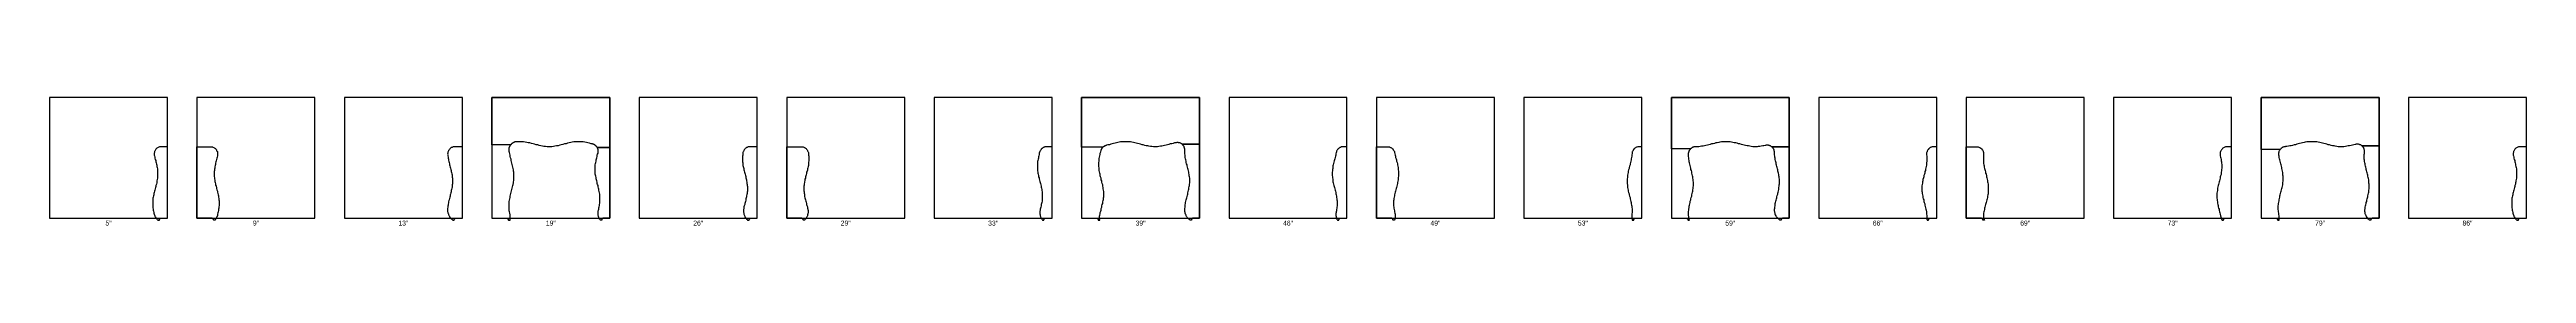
# Model space of a CAD drawing. Header units: inches. Extents: x 0 to 1008, y -3 to 49.
import ezdxf
from ezdxf.enums import TextEntityAlignment as Align

# ---------------------------------------------------------------- set-up
doc = ezdxf.new("R2010")
doc.units = ezdxf.units.IN

msp = doc.modelspace()

# ---------------------------------------------------------------- linework, layer by layer
at = {"layer": 'PANTRY_OUTLINE', "color": 8}
for points in [[(0, 0), (48, 0), (48, 49), (0, 49), (0, 0)], [(60, 0), (108, 0), (108, 49), (60, 49), (60, 0)], [(120, 0), (168, 0), (168, 49), (120, 49), (120, 0)], [(180, 0), (228, 0), (228, 49), (180, 49), (180, 0)], [(240, 0), (288, 0), (288, 49), (240, 49), (240, 0)], [(300, 0), (348, 0), (348, 49), (300, 49), (300, 0)], [(360, 0), (408, 0), (408, 49), (360, 49), (360, 0)], [(420, 0), (468, 0), (468, 49), (420, 49), (420, 0)], [(480, 0), (528, 0), (528, 49), (480, 49), (480, 0)], [(540, 0), (588, 0), (588, 49), (540, 49), (540, 0)], [(600, 0), (648, 0), (648, 49), (600, 49), (600, 0)], [(660, 0), (708, 0), (708, 49), (660, 49), (660, 0)], [(720, 0), (768, 0), (768, 49), (720, 49), (720, 0)], [(780, 0), (828, 0), (828, 49), (780, 49), (780, 0)], [(840, 0), (888, 0), (888, 49), (840, 49), (840, 0)], [(900, 0), (948, 0), (948, 49), (900, 49), (900, 0)], [(960, 0), (1008, 0), (1008, 49), (960, 49), (960, 0)]]:
    msp.add_lwpolyline(points, dxfattribs=at)
at = {"layer": 'SHELF_BACK', "color": 3}
for points in [[(180, 49), (228, 49), (228, 28.7), (222.8, 28.7), (222.8, 28.7), (222.8, 28.8), (222.7, 28.9), (222.6, 29), (222.6, 29.1), (222.5, 29.2), (222.4, 29.3), (222.3, 29.4), (222.2, 29.5), (222.1, 29.5), (222, 29.6), (221.9, 29.7), (221.8, 29.7), (221.7, 29.8), (221.6, 29.9), (221.5, 29.9), (221.4, 30), (221.3, 30), (221.1, 30), (221, 30.1), (221, 30.1), (220.4, 30.2), (219.7, 30.4), (219.1, 30.5), (218.5, 30.7), (217.8, 30.8), (217.2, 30.9), (216.5, 30.9), (215.9, 31), (215.3, 31), (214.6, 31), (214, 30.9), (213.4, 30.9), (212.7, 30.8), (212.1, 30.7), (211.4, 30.5), (210.8, 30.4), (210.2, 30.2), (209.5, 30.1), (208.9, 29.9), (208.2, 29.7), (207.6, 29.6), (207, 29.4), (206.3, 29.3), (205.7, 29.2), (205.1, 29.1), (204.4, 29), (203.8, 29), (203.1, 29), (202.5, 29), (201.9, 29.1), (201.2, 29.1), (200.6, 29.2), (199.9, 29.4), (199.3, 29.5), (198.7, 29.7), (198, 29.8), (197.4, 30), (196.8, 30.1), (196.1, 30.3), (195.5, 30.5), (194.8, 30.6), (194.2, 30.7), (193.6, 30.8), (192.9, 30.9), (192.3, 31), (191.6, 31), (191, 31), (190.4, 31), (189.7, 30.9), (189.7, 30.9), (189.6, 30.9), (189.5, 30.9), (189.4, 30.9), (189.2, 30.8), (189.1, 30.8), (189, 30.7), (188.9, 30.7), (188.8, 30.7), (188.7, 30.6), (188.6, 30.5), (188.5, 30.5), (188.4, 30.4), (188.3, 30.3), (188.2, 30.3), (188.1, 30.2), (188, 30.1), (187.9, 30), (187.8, 29.9), (187.7, 29.8), (180, 29.8), (180, 49)], [(420, 49), (468, 49), (468, 30), (460.9, 30), (460.9, 30), (460.8, 30.1), (460.7, 30.1), (460.6, 30.2), (460.5, 30.3), (460.3, 30.4), (460.2, 30.4), (460.1, 30.5), (460, 30.5), (459.8, 30.6), (459.7, 30.6), (459.5, 30.6), (459.4, 30.6), (459.3, 30.7), (459.1, 30.7), (459, 30.7), (458.8, 30.7), (458.7, 30.7), (458.5, 30.6), (458.4, 30.6), (458.4, 30.6), (457.8, 30.5), (457.2, 30.3), (456.7, 30.2), (456.1, 30.1), (455.5, 29.9), (454.9, 29.8), (454.4, 29.6), (453.8, 29.5), (453.2, 29.4), (452.6, 29.2), (452.1, 29.2), (451.5, 29.1), (450.9, 29), (450.3, 29), (449.7, 29), (449.2, 29), (448.6, 29.1), (448, 29.1), (447.4, 29.2), (446.9, 29.3), (446.3, 29.4), (445.7, 29.5), (445.1, 29.7), (444.6, 29.8), (444, 30), (443.4, 30.1), (442.8, 30.3), (442.2, 30.4), (441.7, 30.5), (441.1, 30.7), (440.5, 30.8), (439.9, 30.9), (439.4, 30.9), (438.8, 31), (438.2, 31), (437.6, 31), (437.1, 31), (436.5, 30.9), (435.9, 30.9), (435.3, 30.8), (434.7, 30.7), (434.2, 30.6), (433.6, 30.4), (433, 30.3), (432.4, 30.1), (431.9, 30), (431.3, 29.8), (430.7, 29.7), (430.1, 29.6), (430.1, 29.6), (430, 29.5), (430, 29.5), (429.9, 29.5), (429.8, 29.5), (429.7, 29.4), (429.6, 29.4), (429.6, 29.4), (429.5, 29.3), (429.4, 29.3), (429.3, 29.2), (429.3, 29.2), (429.2, 29.2), (429.1, 29.1), (429, 29.1), (429, 29), (428.9, 29), (428.8, 28.9), (428.8, 28.8), (428.7, 28.8), (420, 28.8), (420, 49)], [(660, 49), (708, 49), (708, 29), (700.9, 29), (700.9, 29), (700.7, 29), (700.6, 29.1), (700.5, 29.2), (700.4, 29.3), (700.3, 29.3), (700.1, 29.4), (700, 29.4), (699.9, 29.5), (699.7, 29.5), (699.6, 29.6), (699.4, 29.6), (699.3, 29.6), (699.2, 29.6), (699, 29.6), (698.9, 29.6), (698.7, 29.6), (698.6, 29.6), (698.5, 29.6), (698.3, 29.5), (698.3, 29.5), (697.7, 29.4), (697.2, 29.3), (696.6, 29.2), (696, 29.1), (695.4, 29.1), (694.9, 29), (694.3, 29), (693.7, 29), (693.1, 29), (692.5, 29.1), (692, 29.2), (691.4, 29.3), (690.8, 29.4), (690.2, 29.5), (689.7, 29.6), (689.1, 29.8), (688.5, 29.9), (687.9, 30.1), (687.4, 30.2), (686.8, 30.4), (686.2, 30.5), (685.6, 30.6), (685, 30.7), (684.5, 30.8), (683.9, 30.9), (683.3, 31), (682.7, 31), (682.2, 31), (681.6, 31), (681, 31), (680.4, 30.9), (679.8, 30.8), (679.3, 30.7), (678.7, 30.6), (678.1, 30.5), (677.5, 30.3), (677, 30.2), (676.4, 30.1), (675.8, 29.9), (675.2, 29.8), (674.7, 29.6), (674.1, 29.5), (673.5, 29.4), (672.9, 29.2), (672.3, 29.2), (671.8, 29.1), (671.2, 29), (670.6, 29), (670, 29), (670, 29), (669.9, 29), (669.8, 29), (669.7, 29), (669.5, 29), (669.4, 28.9), (669.3, 28.9), (669.2, 28.9), (669.1, 28.8), (668.9, 28.8), (668.8, 28.8), (668.7, 28.7), (668.6, 28.7), (668.5, 28.6), (668.4, 28.5), (668.3, 28.5), (668.2, 28.4), (668.1, 28.3), (668, 28.2), (667.9, 28.1), (660, 28.1), (660, 49)], [(900, 49), (948, 49), (948, 29.3), (941.1, 29.3), (941.1, 29.3), (941, 29.4), (940.8, 29.5), (940.7, 29.6), (940.6, 29.7), (940.4, 29.7), (940.3, 29.8), (940.2, 29.8), (940, 29.9), (939.9, 29.9), (939.7, 30), (939.6, 30), (939.4, 30), (939.3, 30), (939.1, 30), (939, 30), (938.8, 30), (938.7, 30), (938.5, 30), (938.4, 29.9), (938.4, 29.9), (937.8, 29.8), (937.2, 29.6), (936.6, 29.5), (936, 29.4), (935.5, 29.3), (934.9, 29.2), (934.3, 29.1), (933.7, 29), (933.1, 29), (932.6, 29), (932, 29), (931.4, 29), (930.8, 29.1), (930.2, 29.2), (929.7, 29.3), (929.1, 29.4), (928.5, 29.5), (927.9, 29.7), (927.3, 29.8), (926.8, 30), (926.2, 30.1), (925.6, 30.3), (925, 30.4), (924.4, 30.5), (923.9, 30.7), (923.3, 30.8), (922.7, 30.9), (922.1, 30.9), (921.5, 31), (920.9, 31), (920.4, 31), (919.8, 31), (919.2, 30.9), (918.6, 30.9), (918, 30.8), (917.5, 30.7), (916.9, 30.6), (916.3, 30.4), (915.7, 30.3), (915.1, 30.1), (914.6, 30), (914, 29.8), (913.4, 29.7), (912.8, 29.5), (912.2, 29.4), (911.7, 29.3), (911.1, 29.2), (910.5, 29.1), (909.9, 29.1), (909.9, 29.1), (909.8, 29), (909.7, 29), (909.5, 29), (909.4, 29), (909.3, 28.9), (909.2, 28.9), (909, 28.8), (908.9, 28.8), (908.8, 28.7), (908.7, 28.7), (908.6, 28.6), (908.5, 28.5), (908.4, 28.5), (908.3, 28.4), (908.2, 28.3), (908.1, 28.2), (908, 28.1), (907.9, 28), (907.8, 27.9), (900, 27.9), (900, 49)]]:
    msp.add_lwpolyline(points, close=True, dxfattribs=at)
at = {"layer": 'SHELF_LEFT', "color": 5}
for points in [[(60, 0), (60, 29), (65.4, 29), (65.4, 29), (65.7, 29), (66, 28.9), (66.3, 28.9), (66.5, 28.8), (66.8, 28.7), (67, 28.5), (67.3, 28.4), (67.5, 28.2), (67.7, 28), (67.9, 27.7), (68, 27.5), (68.1, 27.2), (68.3, 27), (68.3, 26.7), (68.4, 26.4), (68.4, 26.1), (68.4, 25.8), (68.4, 25.6), (68.3, 25.3), (68.3, 25.3), (68.2, 24.8), (68.1, 24.3), (67.9, 23.8), (67.8, 23.3), (67.7, 22.8), (67.6, 22.3), (67.5, 21.8), (67.4, 21.3), (67.3, 20.8), (67.2, 20.3), (67.1, 19.9), (67.1, 19.4), (67, 18.9), (67, 18.4), (67, 17.9), (67, 17.4), (67, 16.9), (67.1, 16.4), (67.1, 15.9), (67.2, 15.4), (67.3, 14.9), (67.4, 14.4), (67.5, 13.9), (67.6, 13.4), (67.8, 13), (67.9, 12.5), (68, 12), (68.1, 11.5), (68.3, 11), (68.4, 10.5), (68.5, 10), (68.6, 9.5), (68.7, 9), (68.8, 8.5), (68.9, 8), (68.9, 7.5), (69, 7), (69, 6.5), (69, 6), (69, 5.6), (69, 5.1), (68.9, 4.6), (68.9, 4.1), (68.8, 3.6), (68.7, 3.1), (68.6, 2.6), (68.5, 2.1), (68.4, 1.6), (68.3, 1.1), (68.3, 1.1), (68.3, 1), (68.2, 0.9), (68.2, 0.8), (68.2, 0.7), (68.1, 0.6), (68.1, 0.5), (68, 0.4), (68, 0.3), (68, 0.2), (67.9, 0.1), (67.9, 0), (67.8, -0.1), (67.7, -0.2), (67.7, -0.3), (67.6, -0.4), (67.6, -0.5), (67.5, -0.6), (67.4, -0.7), (67.4, -0.8), (66.8, -0.8), (66.8, -0.8), (66.7, -0.7), (66.7, -0.6), (66.7, -0.5), (66.7, -0.4), (66.6, -0.4), (66.6, -0.3), (66.5, -0.2), (66.5, -0.2), (66.4, -0.1), (66.3, -0.1), (66.2, 0), (66.2, 0), (66.1, 0), (66, 0), (60, 0)], [(180, 0), (186, 0), (186, 0), (186.1, 0), (186.2, 0), (186.2, 0), (186.3, -0.1), (186.4, -0.1), (186.5, -0.2), (186.5, -0.2), (186.6, -0.3), (186.6, -0.4), (186.7, -0.4), (186.7, -0.5), (186.7, -0.6), (186.7, -0.7), (186.8, -0.8), (187.4, -0.8), (187.4, -0.8), (187.4, -0.6), (187.4, -0.5), (187.4, -0.4), (187.5, -0.3), (187.5, -0.2), (187.5, -0.1), (187.5, 0), (187.5, 0.2), (187.5, 0.3), (187.5, 0.4), (187.5, 0.5), (187.5, 0.6), (187.5, 0.7), (187.5, 0.8), (187.5, 1), (187.5, 1.1), (187.4, 1.2), (187.4, 1.3), (187.4, 1.4), (187.4, 1.4), (187.3, 2), (187.2, 2.5), (187.1, 3), (187.1, 3.6), (187, 4.1), (187, 4.6), (187, 5.2), (187, 5.7), (187.1, 6.2), (187.1, 6.8), (187.2, 7.3), (187.3, 7.8), (187.4, 8.4), (187.5, 8.9), (187.6, 9.5), (187.7, 10), (187.9, 10.5), (188, 11.1), (188.2, 11.6), (188.3, 12.1), (188.4, 12.7), (188.6, 13.2), (188.7, 13.7), (188.8, 14.3), (188.8, 14.8), (188.9, 15.3), (189, 15.9), (189, 16.4), (189, 17), (189, 17.5), (189, 18), (188.9, 18.6), (188.8, 19.1), (188.8, 19.6), (188.7, 20.2), (188.6, 20.7), (188.4, 21.2), (188.3, 21.8), (188.2, 22.3), (188, 22.8), (187.9, 23.4), (187.8, 23.9), (187.6, 24.5), (187.5, 25), (187.4, 25.5), (187.3, 26.1), (187.2, 26.6), (187.1, 27.1), (187.1, 27.7), (187.1, 27.7), (187, 27.8), (187, 27.9), (187, 28), (187.1, 28.2), (187.1, 28.3), (187.1, 28.4), (187.1, 28.5), (187.1, 28.6), (187.2, 28.8), (187.2, 28.9), (187.2, 29), (187.3, 29.1), (187.3, 29.2), (187.4, 29.3), (187.5, 29.4), (187.5, 29.5), (187.6, 29.6), (187.7, 29.7), (187.7, 29.8), (180, 29.8), (180, 0)], [(300, 0), (300, 29), (305.8, 29), (305.8, 29), (306.1, 29), (306.3, 29), (306.5, 28.9), (306.7, 28.9), (306.9, 28.8), (307.1, 28.7), (307.3, 28.6), (307.5, 28.5), (307.7, 28.4), (307.9, 28.2), (308, 28), (308.2, 27.9), (308.3, 27.7), (308.4, 27.5), (308.5, 27.3), (308.6, 27.1), (308.7, 26.9), (308.8, 26.7), (308.8, 26.5), (308.8, 26.5), (308.9, 26), (308.9, 25.5), (309, 25.1), (309, 24.6), (309, 24.1), (309, 23.7), (309, 23.2), (308.9, 22.7), (308.9, 22.3), (308.8, 21.8), (308.8, 21.3), (308.7, 20.9), (308.6, 20.4), (308.5, 20), (308.4, 19.5), (308.3, 19), (308.1, 18.6), (308, 18.1), (307.9, 17.6), (307.8, 17.2), (307.7, 16.7), (307.6, 16.2), (307.4, 15.8), (307.4, 15.3), (307.3, 14.8), (307.2, 14.4), (307.1, 13.9), (307.1, 13.4), (307, 13), (307, 12.5), (307, 12), (307, 11.6), (307, 11.1), (307.1, 10.7), (307.1, 10.2), (307.2, 9.7), (307.2, 9.3), (307.3, 8.8), (307.4, 8.3), (307.5, 7.9), (307.6, 7.4), (307.8, 6.9), (307.9, 6.5), (308, 6), (308.1, 5.5), (308.2, 5.1), (308.4, 4.6), (308.5, 4.1), (308.6, 3.7), (308.6, 3.7), (308.6, 3.4), (308.7, 3.2), (308.7, 2.9), (308.7, 2.7), (308.7, 2.4), (308.7, 2.2), (308.6, 1.9), (308.6, 1.7), (308.5, 1.4), (308.5, 1.2), (308.4, 1), (308.3, 0.7), (308.2, 0.5), (308.1, 0.3), (308, 0.1), (307.8, -0.2), (307.7, -0.4), (307.5, -0.6), (307.4, -0.8), (306.8, -0.8), (306.8, -0.8), (306.7, -0.7), (306.7, -0.6), (306.7, -0.5), (306.7, -0.4), (306.6, -0.4), (306.6, -0.3), (306.5, -0.2), (306.5, -0.2), (306.4, -0.1), (306.3, -0.1), (306.2, 0), (306.2, 0), (306.1, 0), (306, 0), (300, 0)], [(420, 0), (426, 0), (426, 0), (426.1, 0), (426.2, 0), (426.2, 0), (426.3, -0.1), (426.4, -0.1), (426.5, -0.2), (426.5, -0.2), (426.6, -0.3), (426.6, -0.4), (426.7, -0.4), (426.7, -0.5), (426.7, -0.6), (426.7, -0.7), (426.8, -0.8), (427.4, -0.8), (427.4, -0.8), (427.4, -0.6), (427.3, -0.5), (427.3, -0.4), (427.3, -0.3), (427.3, -0.2), (427.3, -0.1), (427.3, 0), (427.3, 0.1), (427.3, 0.2), (427.3, 0.3), (427.3, 0.4), (427.3, 0.5), (427.3, 0.6), (427.3, 0.7), (427.3, 0.8), (427.3, 0.9), (427.4, 1), (427.4, 1.1), (427.4, 1.2), (427.4, 1.2), (427.5, 1.7), (427.6, 2.3), (427.8, 2.8), (427.9, 3.3), (428, 3.9), (428.2, 4.4), (428.3, 5), (428.4, 5.5), (428.6, 6), (428.7, 6.6), (428.8, 7.1), (428.9, 7.6), (428.9, 8.2), (429, 8.7), (429, 9.2), (429, 9.8), (429, 10.3), (429, 10.8), (428.9, 11.4), (428.8, 11.9), (428.8, 12.4), (428.7, 13), (428.6, 13.5), (428.4, 14), (428.3, 14.6), (428.2, 15.1), (428, 15.6), (427.9, 16.2), (427.7, 16.7), (427.6, 17.2), (427.5, 17.8), (427.4, 18.3), (427.3, 18.8), (427.2, 19.4), (427.1, 19.9), (427.1, 20.4), (427, 21), (427, 21.5), (427, 22), (427, 22.6), (427.1, 23.1), (427.1, 23.7), (427.2, 24.2), (427.3, 24.7), (427.4, 25.3), (427.5, 25.8), (427.6, 26.3), (427.8, 26.9), (427.9, 27.4), (427.9, 27.4), (427.9, 27.5), (428, 27.6), (428, 27.6), (428, 27.7), (428.1, 27.8), (428.1, 27.9), (428.1, 28), (428.2, 28), (428.2, 28.1), (428.2, 28.2), (428.3, 28.3), (428.3, 28.3), (428.4, 28.4), (428.4, 28.5), (428.5, 28.5), (428.5, 28.6), (428.6, 28.7), (428.7, 28.7), (428.7, 28.8), (420, 28.8), (420, 0)], [(540, 0), (540, 29), (544.4, 29), (544.4, 29), (544.6, 29), (544.9, 29), (545.1, 28.9), (545.3, 28.9), (545.5, 28.8), (545.7, 28.7), (545.9, 28.6), (546.1, 28.5), (546.2, 28.4), (546.4, 28.3), (546.6, 28.1), (546.7, 27.9), (546.8, 27.8), (547, 27.6), (547.1, 27.4), (547.2, 27.2), (547.3, 27), (547.3, 26.8), (547.4, 26.6), (547.4, 26.6), (547.5, 26.1), (547.6, 25.6), (547.7, 25.1), (547.8, 24.6), (548, 24.1), (548.1, 23.6), (548.2, 23.1), (548.4, 22.6), (548.5, 22.1), (548.6, 21.6), (548.7, 21.1), (548.8, 20.6), (548.9, 20.1), (548.9, 19.6), (549, 19.1), (549, 18.6), (549, 18), (549, 17.5), (549, 17), (548.9, 16.5), (548.9, 16), (548.8, 15.5), (548.7, 15), (548.6, 14.5), (548.5, 14), (548.4, 13.5), (548.3, 13), (548.1, 12.5), (548, 12), (547.9, 11.5), (547.7, 11), (547.6, 10.5), (547.5, 10), (547.4, 9.5), (547.3, 9), (547.2, 8.5), (547.1, 8), (547.1, 7.5), (547, 7), (547, 6.5), (547, 6), (547, 5.5), (547, 5), (547.1, 4.5), (547.1, 4), (547.2, 3.5), (547.3, 3), (547.4, 2.5), (547.5, 2), (547.5, 2), (547.5, 1.8), (547.6, 1.7), (547.6, 1.5), (547.6, 1.4), (547.6, 1.2), (547.6, 1.1), (547.6, 1), (547.6, 0.8), (547.6, 0.7), (547.6, 0.5), (547.6, 0.4), (547.6, 0.2), (547.6, 0.1), (547.6, -0.1), (547.5, -0.2), (547.5, -0.3), (547.5, -0.5), (547.4, -0.6), (547.4, -0.8), (546.8, -0.8), (546.8, -0.8), (546.7, -0.7), (546.7, -0.6), (546.7, -0.5), (546.7, -0.4), (546.6, -0.4), (546.6, -0.3), (546.5, -0.2), (546.5, -0.2), (546.4, -0.1), (546.3, -0.1), (546.2, 0), (546.2, 0), (546.1, 0), (546, 0), (540, 0)], [(660, 0), (666, 0), (666, 0), (666.1, 0), (666.2, 0), (666.2, 0), (666.3, -0.1), (666.4, -0.1), (666.5, -0.2), (666.5, -0.2), (666.6, -0.3), (666.6, -0.4), (666.7, -0.4), (666.7, -0.5), (666.7, -0.6), (666.7, -0.7), (666.8, -0.8), (667.4, -0.8), (667.4, -0.8), (667.3, -0.7), (667.3, -0.6), (667.3, -0.5), (667.3, -0.5), (667.3, -0.4), (667.2, -0.3), (667.2, -0.3), (667.2, -0.2), (667.2, -0.1), (667.2, 0), (667.1, 0), (667.1, 0.1), (667.1, 0.2), (667.1, 0.3), (667.1, 0.3), (667.1, 0.4), (667.1, 0.5), (667.1, 0.6), (667.1, 0.6), (667.1, 0.6), (667, 1.2), (667, 1.7), (667, 2.2), (667, 2.7), (667.1, 3.2), (667.1, 3.7), (667.2, 4.3), (667.3, 4.8), (667.4, 5.3), (667.5, 5.8), (667.6, 6.3), (667.7, 6.9), (667.9, 7.4), (668, 7.9), (668.1, 8.4), (668.3, 8.9), (668.4, 9.4), (668.5, 10), (668.6, 10.5), (668.7, 11), (668.8, 11.5), (668.9, 12), (668.9, 12.6), (669, 13.1), (669, 13.6), (669, 14.1), (669, 14.6), (668.9, 15.1), (668.9, 15.7), (668.8, 16.2), (668.7, 16.7), (668.6, 17.2), (668.5, 17.7), (668.4, 18.3), (668.3, 18.8), (668.2, 19.3), (668, 19.8), (667.9, 20.3), (667.8, 20.8), (667.6, 21.4), (667.5, 21.9), (667.4, 22.4), (667.3, 22.9), (667.2, 23.4), (667.1, 24), (667.1, 24.5), (667, 25), (667, 25.5), (667, 26), (667, 26), (667, 26.2), (667, 26.3), (667, 26.4), (667, 26.5), (667.1, 26.6), (667.1, 26.8), (667.1, 26.9), (667.2, 27), (667.2, 27.1), (667.3, 27.2), (667.3, 27.3), (667.4, 27.5), (667.4, 27.6), (667.5, 27.7), (667.6, 27.8), (667.7, 27.9), (667.7, 28), (667.8, 28.1), (667.9, 28.1), (660, 28.1), (660, 0)], [(780, 0), (780, 29), (784.1, 29), (784.1, 29), (784.4, 29), (784.6, 29), (784.9, 28.9), (785.2, 28.8), (785.4, 28.7), (785.6, 28.6), (785.9, 28.4), (786.1, 28.3), (786.3, 28.1), (786.4, 27.9), (786.6, 27.7), (786.7, 27.5), (786.9, 27.2), (786.9, 27), (787, 26.7), (787.1, 26.5), (787.1, 26.2), (787.1, 25.9), (787.1, 25.7), (787.1, 25.7), (787, 25.2), (787, 24.7), (787, 24.2), (787, 23.7), (787, 23.2), (787.1, 22.7), (787.1, 22.2), (787.2, 21.7), (787.3, 21.2), (787.3, 20.7), (787.4, 20.2), (787.6, 19.8), (787.7, 19.3), (787.8, 18.8), (787.9, 18.3), (788.1, 17.8), (788.2, 17.3), (788.3, 16.8), (788.4, 16.3), (788.5, 15.8), (788.6, 15.3), (788.7, 14.8), (788.8, 14.3), (788.9, 13.8), (788.9, 13.3), (789, 12.9), (789, 12.4), (789, 11.9), (789, 11.4), (789, 10.9), (788.9, 10.4), (788.9, 9.9), (788.8, 9.4), (788.7, 8.9), (788.6, 8.4), (788.5, 7.9), (788.4, 7.4), (788.2, 6.9), (788.1, 6.4), (788, 6), (787.9, 5.5), (787.7, 5), (787.6, 4.5), (787.5, 4), (787.4, 3.5), (787.3, 3), (787.2, 2.5), (787.1, 2), (787.1, 1.5), (787.1, 1.5), (787.1, 1.4), (787.1, 1.3), (787.1, 1.2), (787.1, 1), (787.1, 0.9), (787.1, 0.8), (787.1, 0.7), (787.1, 0.5), (787.1, 0.4), (787.1, 0.3), (787.1, 0.2), (787.1, 0.1), (787.2, -0.1), (787.2, -0.2), (787.2, -0.3), (787.3, -0.4), (787.3, -0.5), (787.3, -0.6), (787.4, -0.8), (786.8, -0.8), (786.8, -0.8), (786.7, -0.7), (786.7, -0.6), (786.7, -0.5), (786.7, -0.4), (786.6, -0.4), (786.6, -0.3), (786.5, -0.2), (786.5, -0.2), (786.4, -0.1), (786.3, -0.1), (786.2, 0), (786.2, 0), (786.1, 0), (786, 0), (780, 0)], [(900, 0), (906, 0), (906, 0), (906.1, 0), (906.2, 0), (906.2, 0), (906.3, -0.1), (906.4, -0.1), (906.5, -0.2), (906.5, -0.2), (906.6, -0.3), (906.6, -0.4), (906.7, -0.4), (906.7, -0.5), (906.7, -0.6), (906.7, -0.7), (906.8, -0.8), (907.4, -0.8), (907.4, -0.8), (907.4, -0.7), (907.4, -0.6), (907.4, -0.5), (907.4, -0.4), (907.4, -0.3), (907.4, -0.2), (907.4, -0.1), (907.4, 0), (907.4, 0.1), (907.4, 0.2), (907.4, 0.2), (907.4, 0.3), (907.4, 0.4), (907.4, 0.5), (907.4, 0.6), (907.4, 0.7), (907.4, 0.8), (907.4, 0.9), (907.3, 1), (907.3, 1), (907.2, 1.5), (907.2, 2), (907.1, 2.5), (907.1, 3), (907, 3.5), (907, 4), (907, 4.5), (907, 5), (907.1, 5.5), (907.1, 6), (907.2, 6.5), (907.3, 7), (907.3, 7.5), (907.5, 8), (907.6, 8.5), (907.7, 9), (907.8, 9.5), (907.9, 10), (908.1, 10.5), (908.2, 11), (908.3, 11.5), (908.5, 12), (908.6, 12.5), (908.7, 13), (908.8, 13.5), (908.8, 14), (908.9, 14.5), (909, 15), (909, 15.5), (909, 16), (909, 16.5), (909, 17), (908.9, 17.5), (908.9, 18), (908.8, 18.5), (908.7, 19), (908.6, 19.6), (908.5, 20.1), (908.4, 20.6), (908.3, 21.1), (908.2, 21.6), (908, 22.1), (907.9, 22.6), (907.8, 23.1), (907.6, 23.6), (907.5, 24.1), (907.4, 24.6), (907.3, 25.1), (907.2, 25.6), (907.2, 25.6), (907.2, 25.7), (907.2, 25.8), (907.2, 26), (907.2, 26.1), (907.2, 26.2), (907.2, 26.4), (907.2, 26.5), (907.2, 26.6), (907.3, 26.7), (907.3, 26.9), (907.3, 27), (907.4, 27.1), (907.4, 27.2), (907.5, 27.4), (907.5, 27.5), (907.6, 27.6), (907.7, 27.7), (907.7, 27.8), (907.8, 27.9), (900, 27.9), (900, 0)]]:
    msp.add_lwpolyline(points, close=True, dxfattribs=at)
at = {"layer": 'SHELF_RIGHT', "color": 1}
for points in [[(48, 0), (48, 29), (45.6, 29), (45.6, 29), (45.3, 29), (45, 28.9), (44.7, 28.9), (44.5, 28.8), (44.2, 28.7), (44, 28.5), (43.7, 28.4), (43.5, 28.2), (43.3, 28), (43.1, 27.7), (43, 27.5), (42.9, 27.2), (42.7, 27), (42.7, 26.7), (42.6, 26.4), (42.6, 26.1), (42.6, 25.8), (42.6, 25.6), (42.7, 25.3), (42.7, 25.3), (42.8, 24.8), (42.9, 24.3), (43, 23.8), (43.2, 23.4), (43.3, 22.9), (43.4, 22.4), (43.5, 21.9), (43.6, 21.5), (43.7, 21), (43.8, 20.5), (43.9, 20), (43.9, 19.5), (44, 19.1), (44, 18.6), (44, 18.1), (44, 17.6), (44, 17.1), (43.9, 16.7), (43.9, 16.2), (43.8, 15.7), (43.7, 15.2), (43.7, 14.8), (43.6, 14.3), (43.5, 13.8), (43.3, 13.3), (43.2, 12.8), (43.1, 12.4), (43, 11.9), (42.8, 11.4), (42.7, 10.9), (42.6, 10.4), (42.5, 10), (42.4, 9.5), (42.3, 9), (42.2, 8.5), (42.1, 8.1), (42.1, 7.6), (42, 7.1), (42, 6.6), (42, 6.1), (42, 5.7), (42, 5.2), (42.1, 4.7), (42.1, 4.2), (42.2, 3.7), (42.2, 3.3), (42.3, 2.8), (42.4, 2.3), (42.5, 1.8), (42.5, 1.8), (42.6, 1.7), (42.6, 1.5), (42.7, 1.4), (42.7, 1.2), (42.8, 1.1), (42.8, 0.9), (42.9, 0.8), (43, 0.6), (43.1, 0.5), (43.1, 0.4), (43.2, 0.2), (43.3, 0.1), (43.4, 0), (43.5, -0.2), (43.6, -0.3), (43.7, -0.4), (43.8, -0.5), (43.9, -0.6), (44.1, -0.8), (44.7, -0.8), (44.7, -0.8), (44.7, -0.7), (44.7, -0.6), (44.7, -0.5), (44.8, -0.4), (44.8, -0.4), (44.9, -0.3), (44.9, -0.2), (45, -0.2), (45, -0.1), (45.1, -0.1), (45.2, 0), (45.3, 0), (45.4, 0), (45.4, 0), (48, 0)], [(168, 0), (168, 29), (165, 29), (165, 29), (164.8, 29), (164.5, 29), (164.3, 28.9), (164, 28.8), (163.8, 28.7), (163.5, 28.6), (163.3, 28.5), (163.1, 28.3), (162.9, 28.1), (162.7, 27.9), (162.6, 27.7), (162.4, 27.5), (162.3, 27.3), (162.2, 27), (162.1, 26.8), (162.1, 26.5), (162.1, 26.3), (162, 26), (162.1, 25.7), (162.1, 25.7), (162.1, 25.3), (162.2, 24.8), (162.2, 24.4), (162.3, 23.9), (162.4, 23.5), (162.5, 23), (162.6, 22.6), (162.7, 22.1), (162.8, 21.7), (162.9, 21.2), (163.1, 20.7), (163.2, 20.3), (163.3, 19.8), (163.4, 19.4), (163.5, 18.9), (163.6, 18.5), (163.7, 18), (163.8, 17.6), (163.9, 17.1), (163.9, 16.6), (164, 16.2), (164, 15.7), (164, 15.3), (164, 14.8), (164, 14.4), (164, 13.9), (163.9, 13.5), (163.9, 13), (163.8, 12.5), (163.7, 12.1), (163.6, 11.6), (163.5, 11.2), (163.4, 10.7), (163.3, 10.3), (163.2, 9.8), (163.1, 9.4), (163, 8.9), (162.9, 8.5), (162.7, 8), (162.6, 7.5), (162.5, 7.1), (162.4, 6.6), (162.3, 6.2), (162.2, 5.7), (162.2, 5.3), (162.1, 4.8), (162.1, 4.4), (162, 3.9), (162, 3.4), (162, 3.4), (162, 3.2), (162, 2.9), (162, 2.7), (162.1, 2.4), (162.1, 2.2), (162.2, 1.9), (162.3, 1.7), (162.4, 1.4), (162.5, 1.2), (162.6, 1), (162.7, 0.8), (162.8, 0.5), (163, 0.3), (163.1, 0.1), (163.3, -0.1), (163.5, -0.3), (163.7, -0.4), (163.9, -0.6), (164.1, -0.8), (164.7, -0.8), (164.7, -0.8), (164.7, -0.7), (164.7, -0.6), (164.7, -0.5), (164.8, -0.4), (164.8, -0.4), (164.9, -0.3), (164.9, -0.2), (165, -0.2), (165, -0.1), (165.1, -0.1), (165.2, 0), (165.3, 0), (165.4, 0), (165.4, 0), (168, 0)], [(228, 0), (225.4, 0), (225.4, 0), (225.4, 0), (225.3, 0), (225.2, 0), (225.1, -0.1), (225, -0.1), (225, -0.2), (224.9, -0.2), (224.9, -0.3), (224.8, -0.4), (224.8, -0.4), (224.7, -0.5), (224.7, -0.6), (224.7, -0.7), (224.7, -0.8), (224.1, -0.8), (224.1, -0.8), (223.9, -0.6), (223.8, -0.4), (223.7, -0.2), (223.6, 0), (223.6, 0.2), (223.5, 0.4), (223.4, 0.6), (223.4, 0.8), (223.3, 1.1), (223.3, 1.3), (223.2, 1.5), (223.2, 1.7), (223.2, 1.9), (223.2, 2.1), (223.2, 2.4), (223.2, 2.6), (223.3, 2.8), (223.3, 3), (223.4, 3.2), (223.4, 3.2), (223.5, 3.7), (223.6, 4.2), (223.7, 4.6), (223.8, 5.1), (223.8, 5.6), (223.9, 6.1), (223.9, 6.5), (224, 7), (224, 7.5), (224, 8), (224, 8.4), (224, 8.9), (223.9, 9.4), (223.9, 9.8), (223.8, 10.3), (223.7, 10.8), (223.6, 11.3), (223.5, 11.7), (223.4, 12.2), (223.3, 12.7), (223.2, 13.2), (223, 13.6), (222.9, 14.1), (222.8, 14.6), (222.7, 15.1), (222.6, 15.5), (222.5, 16), (222.4, 16.5), (222.3, 17), (222.2, 17.4), (222.1, 17.9), (222.1, 18.4), (222, 18.8), (222, 19.3), (222, 19.8), (222, 20.3), (222, 20.7), (222.1, 21.2), (222.1, 21.7), (222.2, 22.2), (222.3, 22.6), (222.4, 23.1), (222.4, 23.6), (222.6, 24.1), (222.7, 24.5), (222.8, 25), (222.9, 25.5), (223, 26), (223.2, 26.4), (223.2, 26.4), (223.2, 26.5), (223.2, 26.7), (223.2, 26.8), (223.2, 26.9), (223.3, 27), (223.3, 27.2), (223.3, 27.3), (223.2, 27.4), (223.2, 27.5), (223.2, 27.7), (223.2, 27.8), (223.2, 27.9), (223.1, 28), (223.1, 28.1), (223.1, 28.3), (223, 28.4), (223, 28.5), (222.9, 28.6), (222.8, 28.7), (228, 28.7), (228, 0)], [(288, 0), (288, 29), (285.2, 29), (285.2, 29), (284.9, 29), (284.7, 29), (284.5, 28.9), (284.3, 28.9), (284.1, 28.8), (283.9, 28.7), (283.7, 28.6), (283.5, 28.5), (283.3, 28.4), (283.1, 28.2), (283, 28), (282.8, 27.9), (282.7, 27.7), (282.6, 27.5), (282.5, 27.3), (282.4, 27.1), (282.3, 26.9), (282.2, 26.7), (282.2, 26.5), (282.2, 26.5), (282.1, 26), (282.1, 25.6), (282, 25.1), (282, 24.6), (282, 24.2), (282, 23.7), (282, 23.3), (282, 22.8), (282.1, 22.4), (282.1, 21.9), (282.2, 21.4), (282.3, 21), (282.4, 20.5), (282.5, 20.1), (282.6, 19.6), (282.7, 19.2), (282.8, 18.7), (282.9, 18.2), (283.1, 17.8), (283.2, 17.3), (283.3, 16.9), (283.4, 16.4), (283.5, 16), (283.6, 15.5), (283.7, 15.1), (283.8, 14.6), (283.8, 14.1), (283.9, 13.7), (283.9, 13.2), (284, 12.8), (284, 12.3), (284, 11.9), (284, 11.4), (284, 10.9), (283.9, 10.5), (283.9, 10), (283.8, 9.6), (283.7, 9.1), (283.6, 8.7), (283.5, 8.2), (283.4, 7.8), (283.3, 7.3), (283.2, 6.8), (283.1, 6.4), (283, 5.9), (282.9, 5.5), (282.7, 5), (282.6, 4.6), (282.5, 4.1), (282.5, 4.1), (282.5, 3.8), (282.4, 3.5), (282.4, 3.3), (282.4, 3), (282.4, 2.7), (282.4, 2.4), (282.5, 2.1), (282.5, 1.9), (282.6, 1.6), (282.7, 1.3), (282.8, 1.1), (282.9, 0.8), (283, 0.6), (283.2, 0.3), (283.3, 0.1), (283.5, -0.1), (283.7, -0.4), (283.9, -0.6), (284.1, -0.8), (284.7, -0.8), (284.7, -0.8), (284.7, -0.7), (284.7, -0.6), (284.7, -0.5), (284.8, -0.4), (284.8, -0.4), (284.9, -0.3), (284.9, -0.2), (285, -0.2), (285, -0.1), (285.1, -0.1), (285.2, 0), (285.3, 0), (285.4, 0), (285.4, 0), (288, 0)], [(408, 0), (408, 29), (405.8, 29), (405.8, 29), (405.6, 29), (405.4, 29), (405.2, 28.9), (405, 28.9), (404.8, 28.8), (404.6, 28.7), (404.4, 28.7), (404.3, 28.6), (404.1, 28.4), (403.9, 28.3), (403.8, 28.2), (403.6, 28), (403.5, 27.9), (403.4, 27.7), (403.3, 27.5), (403.2, 27.3), (403.1, 27.2), (403, 27), (402.9, 26.8), (402.9, 26.8), (402.8, 26.3), (402.7, 25.8), (402.6, 25.3), (402.5, 24.9), (402.4, 24.4), (402.3, 23.9), (402.2, 23.4), (402.1, 23), (402.1, 22.5), (402, 22), (402, 21.6), (402, 21.1), (402, 20.6), (402, 20.1), (402.1, 19.7), (402.1, 19.2), (402.2, 18.7), (402.2, 18.2), (402.3, 17.8), (402.4, 17.3), (402.5, 16.8), (402.7, 16.4), (402.8, 15.9), (402.9, 15.4), (403, 14.9), (403.1, 14.5), (403.3, 14), (403.4, 13.5), (403.5, 13), (403.6, 12.6), (403.7, 12.1), (403.8, 11.6), (403.8, 11.2), (403.9, 10.7), (404, 10.2), (404, 9.7), (404, 9.3), (404, 8.8), (404, 8.3), (404, 7.8), (403.9, 7.4), (403.9, 6.9), (403.8, 6.4), (403.7, 6), (403.6, 5.5), (403.5, 5), (403.4, 4.5), (403.3, 4.1), (403.2, 3.6), (403.2, 3.6), (403.1, 3.4), (403.1, 3.1), (403, 2.9), (403, 2.6), (403, 2.4), (403, 2.2), (403, 1.9), (403, 1.7), (403.1, 1.4), (403.1, 1.2), (403.2, 1), (403.3, 0.7), (403.3, 0.5), (403.4, 0.3), (403.5, 0.1), (403.7, -0.1), (403.8, -0.4), (403.9, -0.6), (404.1, -0.8), (404.7, -0.8), (404.7, -0.8), (404.7, -0.7), (404.7, -0.6), (404.7, -0.5), (404.8, -0.4), (404.8, -0.4), (404.9, -0.3), (404.9, -0.2), (405, -0.2), (405, -0.1), (405.1, -0.1), (405.2, 0), (405.3, 0), (405.4, 0), (405.4, 0), (408, 0)], [(468, 0), (465.4, 0), (465.4, 0), (465.4, 0), (465.3, 0), (465.2, 0), (465.1, -0.1), (465, -0.1), (465, -0.2), (464.9, -0.2), (464.9, -0.3), (464.8, -0.4), (464.8, -0.4), (464.7, -0.5), (464.7, -0.6), (464.7, -0.7), (464.7, -0.8), (464.1, -0.8), (464.1, -0.8), (463.9, -0.6), (463.7, -0.4), (463.5, -0.3), (463.3, -0.1), (463.1, 0.1), (463, 0.3), (462.8, 0.5), (462.7, 0.7), (462.6, 1), (462.5, 1.2), (462.4, 1.4), (462.3, 1.7), (462.2, 1.9), (462.1, 2.1), (462.1, 2.4), (462, 2.6), (462, 2.9), (462, 3.2), (462, 3.4), (462, 3.4), (462, 3.9), (462.1, 4.4), (462.1, 4.9), (462.2, 5.4), (462.3, 5.9), (462.3, 6.4), (462.4, 6.9), (462.6, 7.4), (462.7, 7.8), (462.8, 8.3), (462.9, 8.8), (463.1, 9.3), (463.2, 9.8), (463.3, 10.3), (463.4, 10.8), (463.5, 11.3), (463.7, 11.8), (463.7, 12.3), (463.8, 12.8), (463.9, 13.3), (463.9, 13.8), (464, 14.3), (464, 14.7), (464, 15.2), (464, 15.7), (464, 16.2), (463.9, 16.7), (463.8, 17.2), (463.8, 17.7), (463.7, 18.2), (463.6, 18.7), (463.5, 19.2), (463.4, 19.7), (463.2, 20.2), (463.1, 20.7), (463, 21.2), (462.9, 21.7), (462.7, 22.1), (462.6, 22.6), (462.5, 23.1), (462.4, 23.6), (462.3, 24.1), (462.2, 24.6), (462.1, 25.1), (462.1, 25.6), (462, 26.1), (462, 26.6), (462, 27.1), (462, 27.6), (462, 27.6), (462, 27.7), (462, 27.9), (462, 28), (462, 28.1), (461.9, 28.3), (461.9, 28.4), (461.9, 28.6), (461.8, 28.7), (461.8, 28.8), (461.7, 29), (461.7, 29.1), (461.6, 29.2), (461.5, 29.3), (461.4, 29.4), (461.3, 29.6), (461.2, 29.7), (461.2, 29.8), (461, 29.9), (460.9, 30), (468, 30), (468, 0)], [(528, 0), (528, 29), (526.6, 29), (526.6, 29), (526.4, 29), (526.1, 29), (525.9, 28.9), (525.7, 28.9), (525.5, 28.8), (525.3, 28.7), (525.1, 28.6), (524.9, 28.5), (524.8, 28.4), (524.6, 28.3), (524.4, 28.1), (524.3, 27.9), (524.2, 27.8), (524, 27.6), (523.9, 27.4), (523.8, 27.2), (523.7, 27), (523.7, 26.8), (523.6, 26.6), (523.6, 26.6), (523.5, 26.1), (523.4, 25.6), (523.3, 25.1), (523.2, 24.6), (523, 24.1), (522.9, 23.7), (522.8, 23.2), (522.7, 22.7), (522.5, 22.2), (522.4, 21.7), (522.3, 21.2), (522.2, 20.7), (522.2, 20.2), (522.1, 19.7), (522.1, 19.2), (522, 18.7), (522, 18.2), (522, 17.8), (522, 17.3), (522.1, 16.8), (522.1, 16.3), (522.2, 15.8), (522.2, 15.3), (522.3, 14.8), (522.4, 14.3), (522.5, 13.8), (522.7, 13.3), (522.8, 12.8), (522.9, 12.4), (523, 11.9), (523.2, 11.4), (523.3, 10.9), (523.4, 10.4), (523.5, 9.9), (523.6, 9.4), (523.7, 8.9), (523.8, 8.4), (523.9, 7.9), (523.9, 7.4), (524, 7), (524, 6.5), (524, 6), (524, 5.5), (524, 5), (523.9, 4.5), (523.9, 4), (523.8, 3.5), (523.7, 3), (523.6, 2.5), (523.6, 2.5), (523.6, 2.4), (523.6, 2.2), (523.5, 2), (523.5, 1.8), (523.5, 1.7), (523.5, 1.5), (523.5, 1.3), (523.5, 1.1), (523.5, 0.9), (523.6, 0.8), (523.6, 0.6), (523.6, 0.4), (523.7, 0.2), (523.7, 0.1), (523.8, -0.1), (523.8, -0.3), (523.9, -0.4), (524, -0.6), (524.1, -0.8), (524.7, -0.8), (524.7, -0.8), (524.7, -0.7), (524.7, -0.6), (524.7, -0.5), (524.8, -0.4), (524.8, -0.4), (524.9, -0.3), (524.9, -0.2), (525, -0.2), (525, -0.1), (525.1, -0.1), (525.2, 0), (525.3, 0), (525.4, 0), (525.4, 0), (528, 0)], [(648, 0), (648, 29), (647, 29), (647, 29), (646.7, 29), (646.5, 29), (646.3, 28.9), (646, 28.8), (645.8, 28.8), (645.6, 28.7), (645.4, 28.5), (645.2, 28.4), (645, 28.3), (644.8, 28.1), (644.7, 27.9), (644.5, 27.7), (644.4, 27.5), (644.3, 27.3), (644.2, 27.1), (644.1, 26.9), (644, 26.6), (644, 26.4), (644, 26.2), (644, 26.2), (643.9, 25.7), (643.9, 25.2), (643.8, 24.6), (643.7, 24.1), (643.6, 23.6), (643.5, 23.1), (643.4, 22.6), (643.3, 22.1), (643.2, 21.6), (643, 21.1), (642.9, 20.6), (642.8, 20.1), (642.6, 19.6), (642.5, 19), (642.4, 18.5), (642.3, 18), (642.2, 17.5), (642.1, 17), (642.1, 16.5), (642, 16), (642, 15.5), (642, 15), (642, 14.5), (642, 14), (642.1, 13.4), (642.1, 12.9), (642.2, 12.4), (642.3, 11.9), (642.4, 11.4), (642.5, 10.9), (642.6, 10.4), (642.8, 9.9), (642.9, 9.4), (643, 8.9), (643.2, 8.4), (643.3, 7.8), (643.4, 7.3), (643.5, 6.8), (643.6, 6.3), (643.7, 5.8), (643.8, 5.3), (643.9, 4.8), (643.9, 4.3), (644, 3.8), (644, 3.3), (644, 2.8), (644, 2.3), (643.9, 1.7), (643.9, 1.2), (643.9, 1.2), (643.9, 1.1), (643.9, 1), (643.9, 0.9), (643.9, 0.8), (643.9, 0.7), (643.9, 0.6), (643.9, 0.5), (643.9, 0.4), (643.9, 0.3), (643.9, 0.2), (643.9, 0.1), (643.9, 0), (643.9, -0.1), (643.9, -0.2), (644, -0.3), (644, -0.4), (644, -0.5), (644, -0.6), (644.1, -0.8), (644.7, -0.8), (644.7, -0.8), (644.7, -0.7), (644.7, -0.6), (644.7, -0.5), (644.8, -0.4), (644.8, -0.4), (644.9, -0.3), (644.9, -0.2), (645, -0.2), (645, -0.1), (645.1, -0.1), (645.2, 0), (645.3, 0), (645.4, 0), (645.4, 0), (648, 0)], [(708, 0), (705.4, 0), (705.4, 0), (705.4, 0), (705.3, 0), (705.2, 0), (705.1, -0.1), (705, -0.1), (705, -0.2), (704.9, -0.2), (704.9, -0.3), (704.8, -0.4), (704.8, -0.4), (704.7, -0.5), (704.7, -0.6), (704.7, -0.7), (704.7, -0.8), (704.1, -0.8), (704.1, -0.8), (703.9, -0.6), (703.7, -0.4), (703.5, -0.2), (703.3, 0), (703.1, 0.2), (703, 0.4), (702.8, 0.6), (702.7, 0.8), (702.6, 1), (702.4, 1.3), (702.3, 1.5), (702.3, 1.8), (702.2, 2), (702.1, 2.3), (702.1, 2.5), (702, 2.8), (702, 3), (702, 3.3), (702, 3.6), (702, 3.6), (702.1, 4), (702.1, 4.5), (702.2, 5), (702.2, 5.5), (702.3, 5.9), (702.4, 6.4), (702.5, 6.9), (702.6, 7.3), (702.8, 7.8), (702.9, 8.3), (703, 8.7), (703.1, 9.2), (703.3, 9.7), (703.4, 10.2), (703.5, 10.6), (703.6, 11.1), (703.7, 11.6), (703.8, 12), (703.8, 12.5), (703.9, 13), (703.9, 13.5), (704, 13.9), (704, 14.4), (704, 14.9), (704, 15.3), (704, 15.8), (703.9, 16.3), (703.9, 16.7), (703.8, 17.2), (703.7, 17.7), (703.6, 18.2), (703.5, 18.6), (703.4, 19.1), (703.3, 19.6), (703.2, 20), (703.1, 20.5), (702.9, 21), (702.8, 21.5), (702.7, 21.9), (702.6, 22.4), (702.5, 22.9), (702.4, 23.3), (702.3, 23.8), (702.2, 24.3), (702.1, 24.7), (702.1, 25.2), (702, 25.7), (702, 26.2), (702, 26.6), (702, 26.6), (702, 26.8), (702, 26.9), (702, 27.1), (701.9, 27.2), (701.9, 27.3), (701.9, 27.5), (701.8, 27.6), (701.8, 27.7), (701.7, 27.9), (701.7, 28), (701.6, 28.1), (701.5, 28.2), (701.4, 28.4), (701.4, 28.5), (701.3, 28.6), (701.2, 28.7), (701.1, 28.8), (701, 28.9), (700.9, 29), (708, 29), (708, 0)], [(768, 0), (768, 29), (766.9, 29), (766.9, 29), (766.6, 29), (766.4, 29), (766.1, 28.9), (765.8, 28.8), (765.6, 28.7), (765.4, 28.6), (765.1, 28.4), (764.9, 28.3), (764.7, 28.1), (764.6, 27.9), (764.4, 27.7), (764.3, 27.5), (764.1, 27.2), (764.1, 27), (764, 26.7), (763.9, 26.5), (763.9, 26.2), (763.9, 25.9), (763.9, 25.7), (763.9, 25.7), (764, 25.1), (764, 24.6), (764, 24.1), (764, 23.6), (764, 23.1), (763.9, 22.5), (763.9, 22), (763.8, 21.5), (763.7, 21), (763.6, 20.4), (763.5, 19.9), (763.4, 19.4), (763.2, 18.9), (763.1, 18.3), (763, 17.8), (762.8, 17.3), (762.7, 16.8), (762.6, 16.3), (762.4, 15.7), (762.3, 15.2), (762.2, 14.7), (762.2, 14.2), (762.1, 13.6), (762, 13.1), (762, 12.6), (762, 12.1), (762, 11.5), (762, 11), (762.1, 10.5), (762.1, 10), (762.2, 9.4), (762.3, 8.9), (762.4, 8.4), (762.5, 7.9), (762.7, 7.4), (762.8, 6.8), (762.9, 6.3), (763.1, 5.8), (763.2, 5.3), (763.3, 4.7), (763.5, 4.2), (763.6, 3.7), (763.7, 3.2), (763.8, 2.6), (763.8, 2.1), (763.9, 1.6), (764, 1.1), (764, 0.6), (764, 0), (764, 0), (764, 0), (764, -0.1), (764, -0.1), (764, -0.1), (764, -0.2), (764, -0.2), (764, -0.3), (764, -0.3), (764, -0.3), (764, -0.4), (764, -0.4), (764, -0.5), (764, -0.5), (764, -0.5), (764, -0.6), (764, -0.6), (764.1, -0.7), (764.1, -0.7), (764.1, -0.8), (764.7, -0.8), (764.7, -0.8), (764.7, -0.7), (764.7, -0.6), (764.7, -0.5), (764.8, -0.4), (764.8, -0.4), (764.9, -0.3), (764.9, -0.2), (765, -0.2), (765, -0.1), (765.1, -0.1), (765.2, 0), (765.3, 0), (765.4, 0), (765.4, 0), (768, 0)], [(888, 0), (888, 29), (886.3, 29), (886.3, 29), (886.1, 29), (885.8, 28.9), (885.5, 28.9), (885.2, 28.8), (885, 28.7), (884.7, 28.5), (884.5, 28.4), (884.3, 28.2), (884.1, 28), (883.9, 27.7), (883.8, 27.5), (883.6, 27.3), (883.5, 27), (883.4, 26.7), (883.4, 26.4), (883.4, 26.2), (883.4, 25.9), (883.4, 25.6), (883.4, 25.3), (883.4, 25.3), (883.5, 24.8), (883.6, 24.3), (883.7, 23.8), (883.8, 23.3), (883.9, 22.8), (883.9, 22.3), (884, 21.8), (884, 21.3), (884, 20.8), (884, 20.3), (883.9, 19.7), (883.9, 19.2), (883.8, 18.7), (883.7, 18.2), (883.7, 17.7), (883.5, 17.2), (883.4, 16.7), (883.3, 16.2), (883.2, 15.7), (883.1, 15.2), (882.9, 14.7), (882.8, 14.2), (882.7, 13.7), (882.5, 13.2), (882.4, 12.7), (882.3, 12.2), (882.2, 11.7), (882.2, 11.2), (882.1, 10.7), (882, 10.1), (882, 9.6), (882, 9.1), (882, 8.6), (882, 8.1), (882.1, 7.6), (882.1, 7.1), (882.2, 6.6), (882.3, 6.1), (882.4, 5.6), (882.5, 5.1), (882.6, 4.6), (882.7, 4.1), (882.9, 3.6), (883, 3.1), (883.1, 2.6), (883.2, 2.1), (883.4, 1.6), (883.5, 1), (883.6, 0.5), (883.6, 0.5), (883.6, 0.5), (883.6, 0.4), (883.6, 0.3), (883.7, 0.3), (883.7, 0.2), (883.7, 0.1), (883.7, 0.1), (883.8, 0), (883.8, -0.1), (883.8, -0.2), (883.8, -0.2), (883.9, -0.3), (883.9, -0.4), (883.9, -0.4), (883.9, -0.5), (884, -0.6), (884, -0.6), (884, -0.7), (884.1, -0.8), (884.7, -0.8), (884.7, -0.8), (884.7, -0.7), (884.7, -0.6), (884.7, -0.5), (884.8, -0.4), (884.8, -0.4), (884.9, -0.3), (884.9, -0.2), (885, -0.2), (885, -0.1), (885.1, -0.1), (885.2, 0), (885.3, 0), (885.4, 0), (885.4, 0), (888, 0)], [(948, 0), (945.4, 0), (945.4, 0), (945.4, 0), (945.3, 0), (945.2, 0), (945.1, -0.1), (945, -0.1), (945, -0.2), (944.9, -0.2), (944.9, -0.3), (944.8, -0.4), (944.8, -0.4), (944.7, -0.5), (944.7, -0.6), (944.7, -0.7), (944.7, -0.8), (944.1, -0.8), (944.1, -0.8), (943.8, -0.6), (943.6, -0.4), (943.5, -0.2), (943.3, 0.1), (943.1, 0.3), (943, 0.5), (942.8, 0.8), (942.7, 1), (942.6, 1.3), (942.5, 1.5), (942.4, 1.8), (942.3, 2.1), (942.3, 2.4), (942.2, 2.6), (942.2, 2.9), (942.2, 3.2), (942.2, 3.5), (942.3, 3.8), (942.3, 4.1), (942.3, 4.1), (942.4, 4.5), (942.5, 5), (942.6, 5.4), (942.7, 5.9), (942.8, 6.4), (943, 6.8), (943.1, 7.3), (943.2, 7.8), (943.3, 8.2), (943.4, 8.7), (943.5, 9.1), (943.6, 9.6), (943.7, 10.1), (943.8, 10.5), (943.9, 11), (943.9, 11.4), (944, 11.9), (944, 12.4), (944, 12.8), (944, 13.3), (944, 13.8), (943.9, 14.2), (943.9, 14.7), (943.8, 15.1), (943.8, 15.6), (943.7, 16.1), (943.6, 16.5), (943.5, 17), (943.4, 17.5), (943.3, 17.9), (943.2, 18.4), (943, 18.8), (942.9, 19.3), (942.8, 19.8), (942.7, 20.2), (942.6, 20.7), (942.5, 21.1), (942.4, 21.6), (942.3, 22.1), (942.2, 22.5), (942.1, 23), (942.1, 23.5), (942, 23.9), (942, 24.4), (942, 24.8), (942, 25.3), (942, 25.8), (942.1, 26.2), (942.1, 26.7), (942.1, 26.7), (942.1, 26.8), (942.1, 27), (942.1, 27.2), (942.1, 27.3), (942.1, 27.5), (942.1, 27.6), (942, 27.8), (942, 27.9), (941.9, 28.1), (941.9, 28.2), (941.8, 28.3), (941.8, 28.5), (941.7, 28.6), (941.6, 28.7), (941.5, 28.9), (941.4, 29), (941.3, 29.1), (941.2, 29.2), (941.1, 29.3), (948, 29.3), (948, 0)], [(1008, 0), (1008, 29), (1005.6, 29), (1005.6, 29), (1005.3, 29), (1005, 28.9), (1004.7, 28.9), (1004.5, 28.8), (1004.2, 28.7), (1004, 28.5), (1003.7, 28.4), (1003.5, 28.2), (1003.3, 28), (1003.1, 27.7), (1003, 27.5), (1002.9, 27.2), (1002.7, 27), (1002.7, 26.7), (1002.6, 26.4), (1002.6, 26.1), (1002.6, 25.8), (1002.6, 25.6), (1002.7, 25.3), (1002.7, 25.3), (1002.8, 24.8), (1002.9, 24.3), (1003, 23.8), (1003.2, 23.4), (1003.3, 22.9), (1003.4, 22.4), (1003.5, 21.9), (1003.6, 21.5), (1003.7, 21), (1003.8, 20.5), (1003.9, 20), (1003.9, 19.5), (1004, 19.1), (1004, 18.6), (1004, 18.1), (1004, 17.6), (1004, 17.1), (1003.9, 16.7), (1003.9, 16.2), (1003.8, 15.7), (1003.7, 15.2), (1003.7, 14.8), (1003.6, 14.3), (1003.5, 13.8), (1003.3, 13.3), (1003.2, 12.8), (1003.1, 12.4), (1003, 11.9), (1002.8, 11.4), (1002.7, 10.9), (1002.6, 10.4), (1002.5, 10), (1002.4, 9.5), (1002.3, 9), (1002.2, 8.5), (1002.1, 8.1), (1002.1, 7.6), (1002, 7.1), (1002, 6.6), (1002, 6.1), (1002, 5.7), (1002, 5.2), (1002.1, 4.7), (1002.1, 4.2), (1002.2, 3.7), (1002.2, 3.3), (1002.3, 2.8), (1002.4, 2.3), (1002.5, 1.8), (1002.5, 1.8), (1002.6, 1.7), (1002.6, 1.5), (1002.7, 1.4), (1002.7, 1.2), (1002.8, 1.1), (1002.8, 0.9), (1002.9, 0.8), (1003, 0.6), (1003.1, 0.5), (1003.1, 0.4), (1003.2, 0.2), (1003.3, 0.1), (1003.4, 0), (1003.5, -0.2), (1003.6, -0.3), (1003.7, -0.4), (1003.8, -0.5), (1003.9, -0.6), (1004.1, -0.8), (1004.7, -0.8), (1004.7, -0.8), (1004.7, -0.7), (1004.7, -0.6), (1004.7, -0.5), (1004.8, -0.4), (1004.8, -0.4), (1004.9, -0.3), (1004.9, -0.2), (1005, -0.2), (1005, -0.1), (1005.1, -0.1), (1005.2, 0), (1005.3, 0), (1005.4, 0), (1005.4, 0), (1008, 0)]]:
    msp.add_lwpolyline(points, close=True, dxfattribs=at)

# ---------------------------------------------------------------- texts
at = {"layer": 'LABELS'}
for s, p in [('5"', (24, -3)), ('9"', (84, -3)), ('13"', (144, -3)), ('19"', (204, -3)), ('26"', (264, -3)), ('29"', (324, -3)), ('33"', (384, -3)), ('39"', (444, -3)), ('46"', (504, -3)), ('49"', (564, -3)), ('53"', (624, -3)), ('59"', (684, -3)), ('66"', (744, -3)), ('69"', (804, -3)), ('73"', (864, -3)), ('79"', (924, -3)), ('86"', (984, -3))]:
    msp.add_text(s, height=2, dxfattribs=at).set_placement(p, align=Align.CENTER)

doc.saveas('drawing.dxf')
